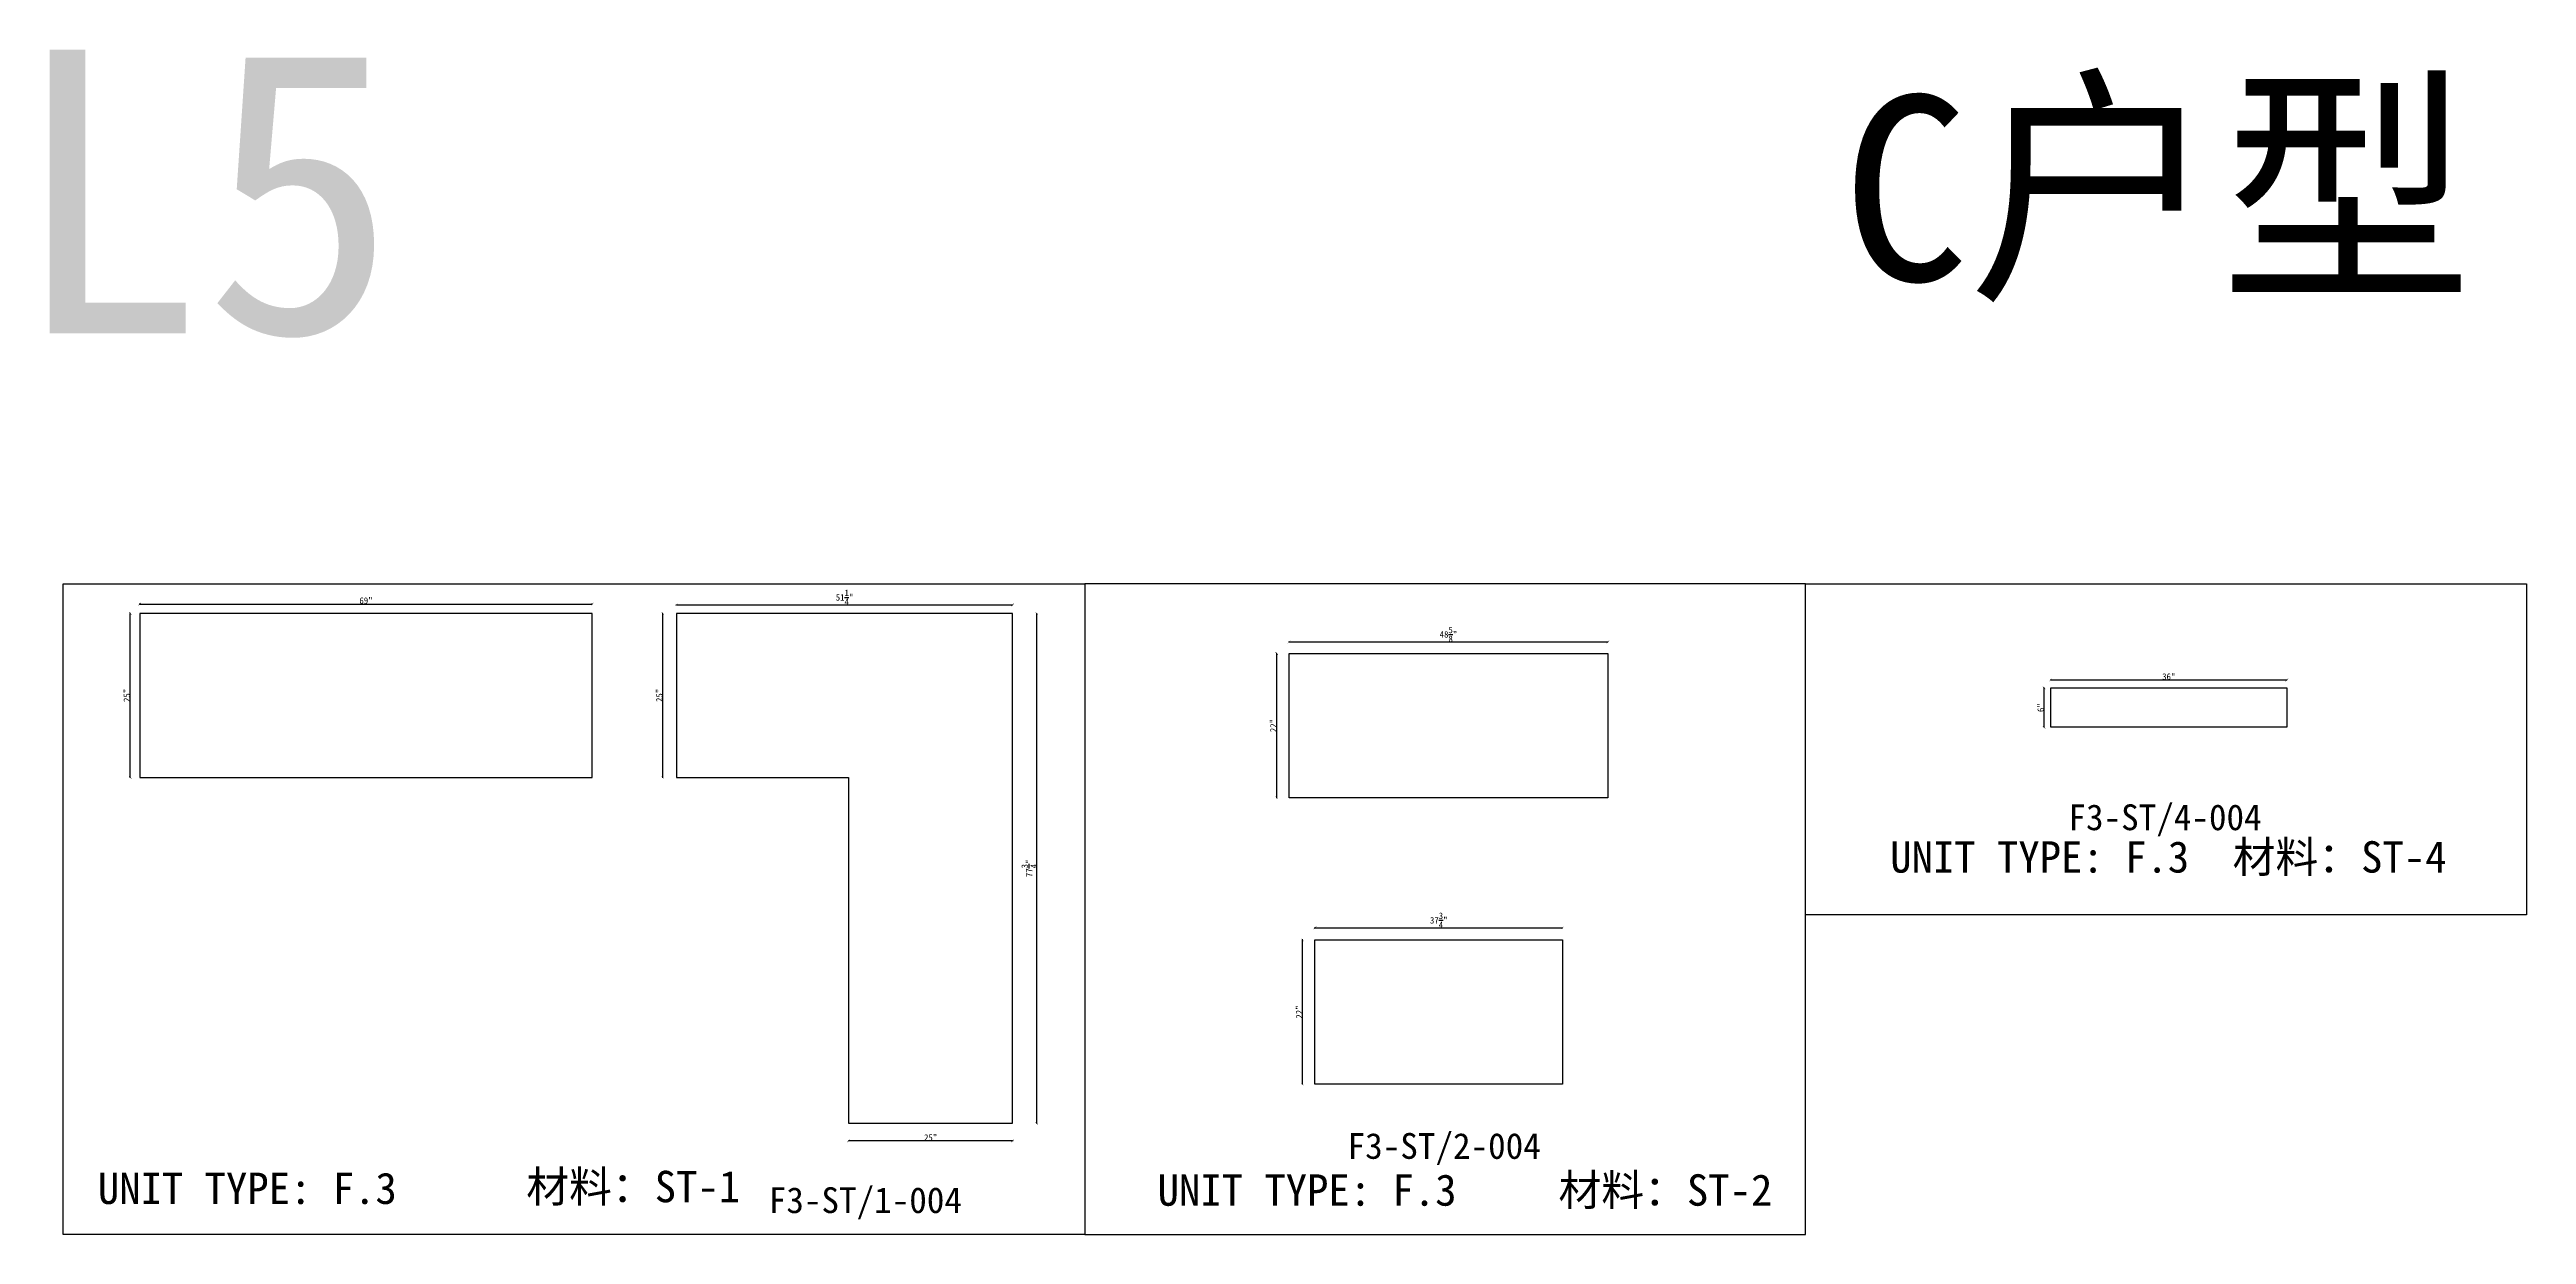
# Model space of a CAD drawing. Header units: millimetres. Extents: x -46966 to 138077, y -48408 to 2116.
# Drawn here: x 128484 to 138077, y -2473 to 2116 of the extents above; entities that cross this region are included whole.
import ezdxf
from ezdxf.enums import TextEntityAlignment as Align

# ---------------------------------------------------------------- set-up
doc = ezdxf.new("R2010")
doc.units = ezdxf.units.MM
doc.layers.add('PART_NUMBER', color=3, linetype='Continuous')
doc.styles.add('样式 1', font='')
doc.styles.get('样式 1').set_extended_font_data('NSimSun')
doc.dimstyles.new('副本 ISO-25', dxfattribs={"dimtxt": 25, "dimasz": 10, "dimexe": 1.5, "dimexo": 0.5, "dimtad": 1, "dimlfac": 0.03937, "dimlunit": 5, "dimtxsty": '样式 1', "dimblk": 'ARCHTICK', "dimcen": 2.5, "dimclrd": 256, "dimclrt": 1, "dimazin": 3, "dimtfac": 1, "dimtmove": 0, "dimatfit": 3, "dimfxlon": 1})

msp = doc.modelspace()

# ---------------------------------------------------------------- texts
at = {"style": '样式 1'}
for s, height, p in [('L5', 1098.6712, (128335.922, 1017.654)), ('C户型', 716.2262, (135427.948, 1221.173)), ('UNIT TYPE: F.3', 121.5865, (135612.932, -1071.636)), ('材料：ST-4', 121.5865, (136939.213, -1071.636)), ('UNIT TYPE: F.3', 121.5865, (128671.006, -2355.026)), ('材料：ST-1', 121.5865, (130330.293, -2348.371)), ('UNIT TYPE: F.3', 121.5865, (132775.416, -2361.804)), ('材料：ST-2', 121.5865, (134328.141, -2361.804))]:
    msp.add_text(s, height=height, dxfattribs=at).set_placement(p)
at = {"layer": 'PART_NUMBER', "color": 3, "style": '样式 1'}
for s, p in [('F3-ST/4-004', (136677.391, -857.31)), ('F3-ST/2-004', (133885.517, -2130.33)), ('F3-ST/1-004', (131643.635, -2340.33))]:
    msp.add_text(s, height=100, dxfattribs=at).set_placement(p, align=Align.MIDDLE_CENTER)

# ---------------------------------------------------------------- blocks, each defined once
blk = doc.blocks.new('_ArchTick')
at = {"color": 0, "linetype": 'ByBlock', "const_width": 0.15}
blk.add_lwpolyline([(-0.5, -0.5), (0.5, 0.5)], dxfattribs=at)
blk = doc.blocks.new('*D2011')
at = {"color": 0, "lineweight": -2, "transparency": 16777216}
for p, q in [((128797.4, -67.7), (128794.9, -67.7)), ((128797.4, -702.7), (128794.9, -702.7))]:
    blk.add_line(p, q, dxfattribs=at)
at = {"lineweight": -2, "transparency": 16777216}
blk.add_line((128796.4, -702.7), (128796.4, -67.7), dxfattribs=at)
at = {"layer": 'Defpoints', "color": 0, "transparency": 16777216}
for p in [(128796.4, -67.7), (128833.3, -67.7), (128833.3, -702.7)]:
    blk.add_point(p, dxfattribs=at)
at = {"lineweight": -2, "transparency": 16777216, "xscale": 10, "yscale": 10, "zscale": 10}
for p, rotation in [((128796.4, -67.7), 90), ((128796.4, -702.7), 270)]:
    blk.add_blockref('_ArchTick', p, dxfattribs=dict(at, rotation=rotation))
at = {"color": 1, "transparency": 16777216, "insert": (128783.2, -385.2), "char_height": 25, "attachment_point": 5, "rotation": 90, "style": '样式 1'}
blk.add_mtext('\\A1;25"', dxfattribs=at)
blk = doc.blocks.new('*D2012')
at = {"color": 0, "lineweight": -2, "transparency": 16777216}
for p, q in [((128833.3, -32.3), (128833.3, -29.8)), ((130585.9, -32.3), (130585.9, -29.8))]:
    blk.add_line(p, q, dxfattribs=at)
at = {"lineweight": -2, "transparency": 16777216}
blk.add_line((128833.3, -31.3), (130585.9, -31.3), dxfattribs=at)
at = {"layer": 'Defpoints', "color": 0, "transparency": 16777216}
for p in [(128833.3, -67.7), (130585.9, -31.3), (130585.9, -67.7)]:
    blk.add_point(p, dxfattribs=at)
at = {"lineweight": -2, "transparency": 16777216, "xscale": 10, "yscale": 10, "zscale": 10, "rotation": 180}
blk.add_blockref('_ArchTick', (128833.3, -31.3), dxfattribs=at)
at = {"lineweight": -2, "transparency": 16777216, "xscale": 10, "yscale": 10, "zscale": 10}
blk.add_blockref('_ArchTick', (130585.9, -31.3), dxfattribs=at)
at = {"color": 1, "transparency": 16777216, "insert": (129709.6, -18.2), "char_height": 25, "attachment_point": 5, "style": '样式 1'}
blk.add_mtext('\\A1;69"', dxfattribs=at)
blk = doc.blocks.new('*D2013')
at = {"color": 0, "lineweight": -2, "transparency": 16777216}
for p, q in [((130912.2, -35.5), (130912.2, -33)), ((132213.9, -35.5), (132213.9, -33))]:
    blk.add_line(p, q, dxfattribs=at)
at = {"lineweight": -2, "transparency": 16777216}
blk.add_line((130912.2, -34.5), (132213.9, -34.5), dxfattribs=at)
at = {"layer": 'Defpoints', "color": 0, "transparency": 16777216}
for p in [(130912.2, -67.7), (132213.9, -34.5), (132213.9, -67.7)]:
    blk.add_point(p, dxfattribs=at)
at = {"lineweight": -2, "transparency": 16777216, "xscale": 10, "yscale": 10, "zscale": 10, "rotation": 180}
blk.add_blockref('_ArchTick', (130912.2, -34.5), dxfattribs=at)
at = {"lineweight": -2, "transparency": 16777216, "xscale": 10, "yscale": 10, "zscale": 10}
blk.add_blockref('_ArchTick', (132213.9, -34.5), dxfattribs=at)
at = {"color": 1, "transparency": 16777216, "insert": (131563.1, -5.5), "char_height": 25, "attachment_point": 5, "style": '样式 1'}
blk.add_mtext('\\A1;51{\\H1x;\\S1/4;}"', dxfattribs=at)
blk = doc.blocks.new('*D2014')
at = {"color": 0, "lineweight": -2, "transparency": 16777216}
for p, q in [((130859.7, -67.7), (130857.2, -67.7)), ((130859.7, -702.7), (130857.2, -702.7))]:
    blk.add_line(p, q, dxfattribs=at)
at = {"lineweight": -2, "transparency": 16777216}
blk.add_line((130858.7, -702.7), (130858.7, -67.7), dxfattribs=at)
at = {"layer": 'Defpoints', "color": 0, "transparency": 16777216}
for p in [(130858.7, -67.7), (130912.2, -67.7), (130912.2, -702.7)]:
    blk.add_point(p, dxfattribs=at)
at = {"lineweight": -2, "transparency": 16777216, "xscale": 10, "yscale": 10, "zscale": 10}
for p, rotation in [((130858.7, -67.7), 90), ((130858.7, -702.7), 270)]:
    blk.add_blockref('_ArchTick', p, dxfattribs=dict(at, rotation=rotation))
at = {"color": 1, "transparency": 16777216, "insert": (130845.6, -385.2), "char_height": 25, "attachment_point": 5, "rotation": 90, "style": '样式 1'}
blk.add_mtext('\\A1;25"', dxfattribs=at)
blk = doc.blocks.new('*D2015')
at = {"color": 0, "lineweight": -2, "transparency": 16777216}
for p, q in [((131578.9, -2109.9), (131578.9, -2112.4)), ((132213.9, -2109.9), (132213.9, -2112.4))]:
    blk.add_line(p, q, dxfattribs=at)
at = {"lineweight": -2, "transparency": 16777216}
blk.add_line((132213.9, -2110.9), (131578.9, -2110.9), dxfattribs=at)
at = {"layer": 'Defpoints', "color": 0, "transparency": 16777216}
for p in [(131578.9, -2042.5), (132213.9, -2042.5), (131578.9, -2110.9)]:
    blk.add_point(p, dxfattribs=at)
at = {"lineweight": -2, "transparency": 16777216, "xscale": 10, "yscale": 10, "zscale": 10, "rotation": 180}
blk.add_blockref('_ArchTick', (131578.9, -2110.9), dxfattribs=at)
at = {"lineweight": -2, "transparency": 16777216, "xscale": 10, "yscale": 10, "zscale": 10}
blk.add_blockref('_ArchTick', (132213.9, -2110.9), dxfattribs=at)
at = {"color": 1, "transparency": 16777216, "insert": (131896.4, -2097.8), "char_height": 25, "attachment_point": 5, "style": '样式 1'}
blk.add_mtext('\\A1;25"', dxfattribs=at)
blk = doc.blocks.new('*D2016')
at = {"color": 0, "lineweight": -2, "transparency": 16777216}
for p, q in [((132306.2, -67.7), (132308.7, -67.7)), ((132306.2, -2042.5), (132308.7, -2042.5))]:
    blk.add_line(p, q, dxfattribs=at)
at = {"lineweight": -2, "transparency": 16777216}
blk.add_line((132307.2, -2042.5), (132307.2, -67.7), dxfattribs=at)
at = {"layer": 'Defpoints', "color": 0, "transparency": 16777216}
for p in [(132213.9, -67.7), (132307.2, -67.7), (132213.9, -2042.5)]:
    blk.add_point(p, dxfattribs=at)
at = {"lineweight": -2, "transparency": 16777216, "xscale": 10, "yscale": 10, "zscale": 10}
for p, rotation in [((132307.2, -67.7), 90), ((132307.2, -2042.5), 270)]:
    blk.add_blockref('_ArchTick', p, dxfattribs=dict(at, rotation=rotation))
at = {"color": 1, "transparency": 16777216, "insert": (132278.1, -1055.1), "char_height": 25, "attachment_point": 5, "rotation": 90, "style": '样式 1'}
blk.add_mtext('\\A1;77{\\H1x;\\S3/4;}"', dxfattribs=at)
blk = doc.blocks.new('*D2017')
at = {"color": 0, "lineweight": -2, "transparency": 16777216}
for p, q in [((133284.5, -179.2), (133284.5, -176.7)), ((134519.5, -179.2), (134519.5, -176.7))]:
    blk.add_line(p, q, dxfattribs=at)
at = {"lineweight": -2, "transparency": 16777216}
blk.add_line((133284.5, -178.2), (134519.5, -178.2), dxfattribs=at)
at = {"layer": 'Defpoints', "color": 0, "transparency": 16777216}
for p in [(134519.5, -178.2), (133284.5, -222.7), (134519.5, -222.7)]:
    blk.add_point(p, dxfattribs=at)
at = {"lineweight": -2, "transparency": 16777216, "xscale": 10, "yscale": 10, "zscale": 10, "rotation": 180}
blk.add_blockref('_ArchTick', (133284.5, -178.2), dxfattribs=at)
at = {"lineweight": -2, "transparency": 16777216, "xscale": 10, "yscale": 10, "zscale": 10}
blk.add_blockref('_ArchTick', (134519.5, -178.2), dxfattribs=at)
at = {"color": 1, "transparency": 16777216, "insert": (133902, -149.1), "char_height": 25, "attachment_point": 5, "style": '样式 1'}
blk.add_mtext('\\A1;48{\\H1x;\\S5/8;}"', dxfattribs=at)
blk = doc.blocks.new('*D2018')
at = {"color": 0, "lineweight": -2, "transparency": 16777216}
for p, q in [((133237.7, -222.7), (133235.2, -222.7)), ((133237.7, -781.5), (133235.2, -781.5))]:
    blk.add_line(p, q, dxfattribs=at)
at = {"lineweight": -2, "transparency": 16777216}
blk.add_line((133236.7, -781.5), (133236.7, -222.7), dxfattribs=at)
at = {"layer": 'Defpoints', "color": 0, "transparency": 16777216}
for p in [(133236.7, -222.7), (133284.5, -222.7), (133284.5, -781.5)]:
    blk.add_point(p, dxfattribs=at)
at = {"lineweight": -2, "transparency": 16777216, "xscale": 10, "yscale": 10, "zscale": 10}
for p, rotation in [((133236.7, -222.7), 90), ((133236.7, -781.5), 270)]:
    blk.add_blockref('_ArchTick', p, dxfattribs=dict(at, rotation=rotation))
at = {"color": 1, "transparency": 16777216, "insert": (133223.6, -502.1), "char_height": 25, "attachment_point": 5, "rotation": 90, "style": '样式 1'}
blk.add_mtext('\\A1;22"', dxfattribs=at)
blk = doc.blocks.new('*D2019')
at = {"color": 0, "lineweight": -2, "transparency": 16777216}
for p, q in [((133385, -1286.4), (133385, -1283.9)), ((134343.9, -1286.4), (134343.9, -1283.9))]:
    blk.add_line(p, q, dxfattribs=at)
at = {"lineweight": -2, "transparency": 16777216}
blk.add_line((133385, -1285.4), (134343.9, -1285.4), dxfattribs=at)
at = {"layer": 'Defpoints', "color": 0, "transparency": 16777216}
for p in [(133385, -1332.3), (134343.9, -1285.4), (134343.9, -1332.3)]:
    blk.add_point(p, dxfattribs=at)
at = {"lineweight": -2, "transparency": 16777216, "xscale": 10, "yscale": 10, "zscale": 10, "rotation": 180}
blk.add_blockref('_ArchTick', (133385, -1285.4), dxfattribs=at)
at = {"lineweight": -2, "transparency": 16777216, "xscale": 10, "yscale": 10, "zscale": 10}
blk.add_blockref('_ArchTick', (134343.9, -1285.4), dxfattribs=at)
at = {"color": 1, "transparency": 16777216, "insert": (133864.4, -1256.4), "char_height": 25, "attachment_point": 5, "style": '样式 1'}
blk.add_mtext('\\A1;37{\\H1x;\\S3/4;}"', dxfattribs=at)
blk = doc.blocks.new('*D2020')
at = {"color": 0, "lineweight": -2, "transparency": 16777216}
for p, q in [((133337.9, -1332.3), (133335.4, -1332.3)), ((133337.9, -1891.1), (133335.4, -1891.1))]:
    blk.add_line(p, q, dxfattribs=at)
at = {"lineweight": -2, "transparency": 16777216}
blk.add_line((133336.9, -1891.1), (133336.9, -1332.3), dxfattribs=at)
at = {"layer": 'Defpoints', "color": 0, "transparency": 16777216}
for p in [(133336.9, -1332.3), (133385, -1332.3), (133385, -1891.1)]:
    blk.add_point(p, dxfattribs=at)
at = {"lineweight": -2, "transparency": 16777216, "xscale": 10, "yscale": 10, "zscale": 10}
for p, rotation in [((133336.9, -1332.3), 90), ((133336.9, -1891.1), 270)]:
    blk.add_blockref('_ArchTick', p, dxfattribs=dict(at, rotation=rotation))
at = {"color": 1, "transparency": 16777216, "insert": (133323.8, -1611.7), "char_height": 25, "attachment_point": 5, "rotation": 90, "style": '样式 1'}
blk.add_mtext('\\A1;22"', dxfattribs=at)
blk = doc.blocks.new('*D2058')
at = {"color": 0, "lineweight": -2, "transparency": 16777216}
for p, q in [((136234.6, -326.6), (136234.6, -324.1)), ((137149, -326.6), (137149, -324.1))]:
    blk.add_line(p, q, dxfattribs=at)
at = {"lineweight": -2, "transparency": 16777216}
blk.add_line((136234.6, -325.6), (137149, -325.6), dxfattribs=at)
at = {"layer": 'Defpoints', "color": 0, "transparency": 16777216}
for p in [(136234.6, -356.5), (137149, -325.6), (137149, -356.5)]:
    blk.add_point(p, dxfattribs=at)
at = {"lineweight": -2, "transparency": 16777216, "xscale": 10, "yscale": 10, "zscale": 10, "rotation": 180}
blk.add_blockref('_ArchTick', (136234.6, -325.6), dxfattribs=at)
at = {"lineweight": -2, "transparency": 16777216, "xscale": 10, "yscale": 10, "zscale": 10}
blk.add_blockref('_ArchTick', (137149, -325.6), dxfattribs=at)
at = {"color": 1, "transparency": 16777216, "insert": (136691.8, -312.5), "char_height": 25, "attachment_point": 5, "style": '样式 1'}
blk.add_mtext('\\A1;36"', dxfattribs=at)
blk = doc.blocks.new('*D2059')
at = {"color": 0, "lineweight": -2, "transparency": 16777216}
for p, q in [((136209.8, -356.5), (136207.3, -356.5)), ((136209.8, -508.9), (136207.3, -508.9))]:
    blk.add_line(p, q, dxfattribs=at)
at = {"lineweight": -2, "transparency": 16777216}
blk.add_line((136208.8, -508.9), (136208.8, -356.5), dxfattribs=at)
at = {"layer": 'Defpoints', "color": 0, "transparency": 16777216}
for p in [(136208.8, -356.5), (136234.6, -356.5), (136234.6, -508.9)]:
    blk.add_point(p, dxfattribs=at)
at = {"lineweight": -2, "transparency": 16777216, "xscale": 10, "yscale": 10, "zscale": 10}
for p, rotation in [((136208.8, -356.5), 90), ((136208.8, -508.9), 270)]:
    blk.add_blockref('_ArchTick', p, dxfattribs=dict(at, rotation=rotation))
at = {"color": 1, "transparency": 16777216, "insert": (136195.7, -432.7), "char_height": 25, "attachment_point": 5, "rotation": 90, "style": '样式 1'}
blk.add_mtext('\\A1;6"', dxfattribs=at)

# ---------------------------------------------------------------- dimensions: what is measured, and where the dimension line sits
for base, p1, p2, picture, middle in [((132213.944, -34.536), (130912.194, -67.669), (132213.944, -67.669), '*D2013', (131563.069, -5.513)), ((130585.899, -31.339), (128833.299, -67.669), (130585.899, -67.669), '*D2012', (129709.599, -18.214)), ((134519.544, -178.193), (133284.469, -222.721), (134519.544, -222.721), '*D2017', (133902.007, -149.099)), ((137149.023, -325.643), (136234.623, -356.479), (137149.023, -356.479), '*D2058', (136691.823, -312.518)), ((134343.864, -1285.449), (133385.014, -1332.306), (134343.864, -1332.306), '*D2019', (133864.439, -1256.355)), ((131578.944, -2110.935), (132213.944, -2042.519), (131578.944, -2042.519), '*D2015', (131896.444, -2097.81))]:
    dim = msp.add_linear_dim(base=base, p1=p1, p2=p2, dimstyle='副本 ISO-25')
    dim.commit()
    dim.dimension.update_dxf_attribs({"geometry": picture, "text_midpoint": middle})
for base, p1, p2, picture, middle in [((128796.36, -67.669), (128833.299, -702.669), (128833.299, -67.669), '*D2011', (128783.235, -385.169)), ((130858.749, -67.669), (130912.194, -702.669), (130912.194, -67.669), '*D2014', (130845.624, -385.169)), ((132307.167, -67.669), (132213.944, -2042.519), (132213.944, -67.669), '*D2016', (132278.073, -1055.094)), ((133236.706, -222.721), (133284.469, -781.521), (133284.469, -222.721), '*D2018', (133223.581, -502.121)), ((136208.788, -356.479), (136234.623, -508.879), (136234.623, -356.479), '*D2059', (136195.663, -432.679)), ((133336.905, -1332.306), (133385.014, -1891.106), (133385.014, -1332.306), '*D2020', (133323.78, -1611.706))]:
    dim = msp.add_linear_dim(base=base, p1=p1, p2=p2, angle=90, dimstyle='副本 ISO-25')
    dim.commit()
    dim.dimension.update_dxf_attribs({"geometry": picture, "text_midpoint": middle})

# ---------------------------------------------------------------- linework, layer by layer
at = {"color": 1}
for points in [[(128536.548, 47.257), (132493.43, 47.257), (132493.43, -2473.161), (128536.548, -2473.161)], [(132493.43, -2473.161), (135285.304, -2473.161), (135285.304, 47.257), (132493.43, 47.257)], [(135285.304, 47.257), (138077.178, 47.257), (138077.178, -1235.14), (135285.304, -1235.14)]]:
    msp.add_lwpolyline(points, close=True, dxfattribs=at)
for points in [[(128833.299, -702.669), (130585.899, -702.669), (130585.899, -67.669), (128833.299, -67.669)], [(132213.944, -67.669), (130912.194, -67.669), (130912.194, -702.669), (131578.944, -702.669), (131578.944, -2042.519), (132213.944, -2042.519)], [(133284.469, -222.721), (134519.544, -222.721), (134519.544, -781.521), (133284.469, -781.521)], [(136234.623, -356.479), (137149.023, -356.479), (137149.023, -508.879), (136234.623, -508.879)], [(133385.014, -1332.306), (134343.864, -1332.306), (134343.864, -1891.106), (133385.014, -1891.106)]]:
    msp.add_lwpolyline(points, close=True)

msp.set_redraw_order([(e.dxf.handle, doc.entitydb.next_handle()) for e in msp.query("TEXT MTEXT ATTDEF DIMENSION ARC_DIMENSION")])  # texts and dimensions are drawn at this point

doc.saveas('drawing.dxf')
